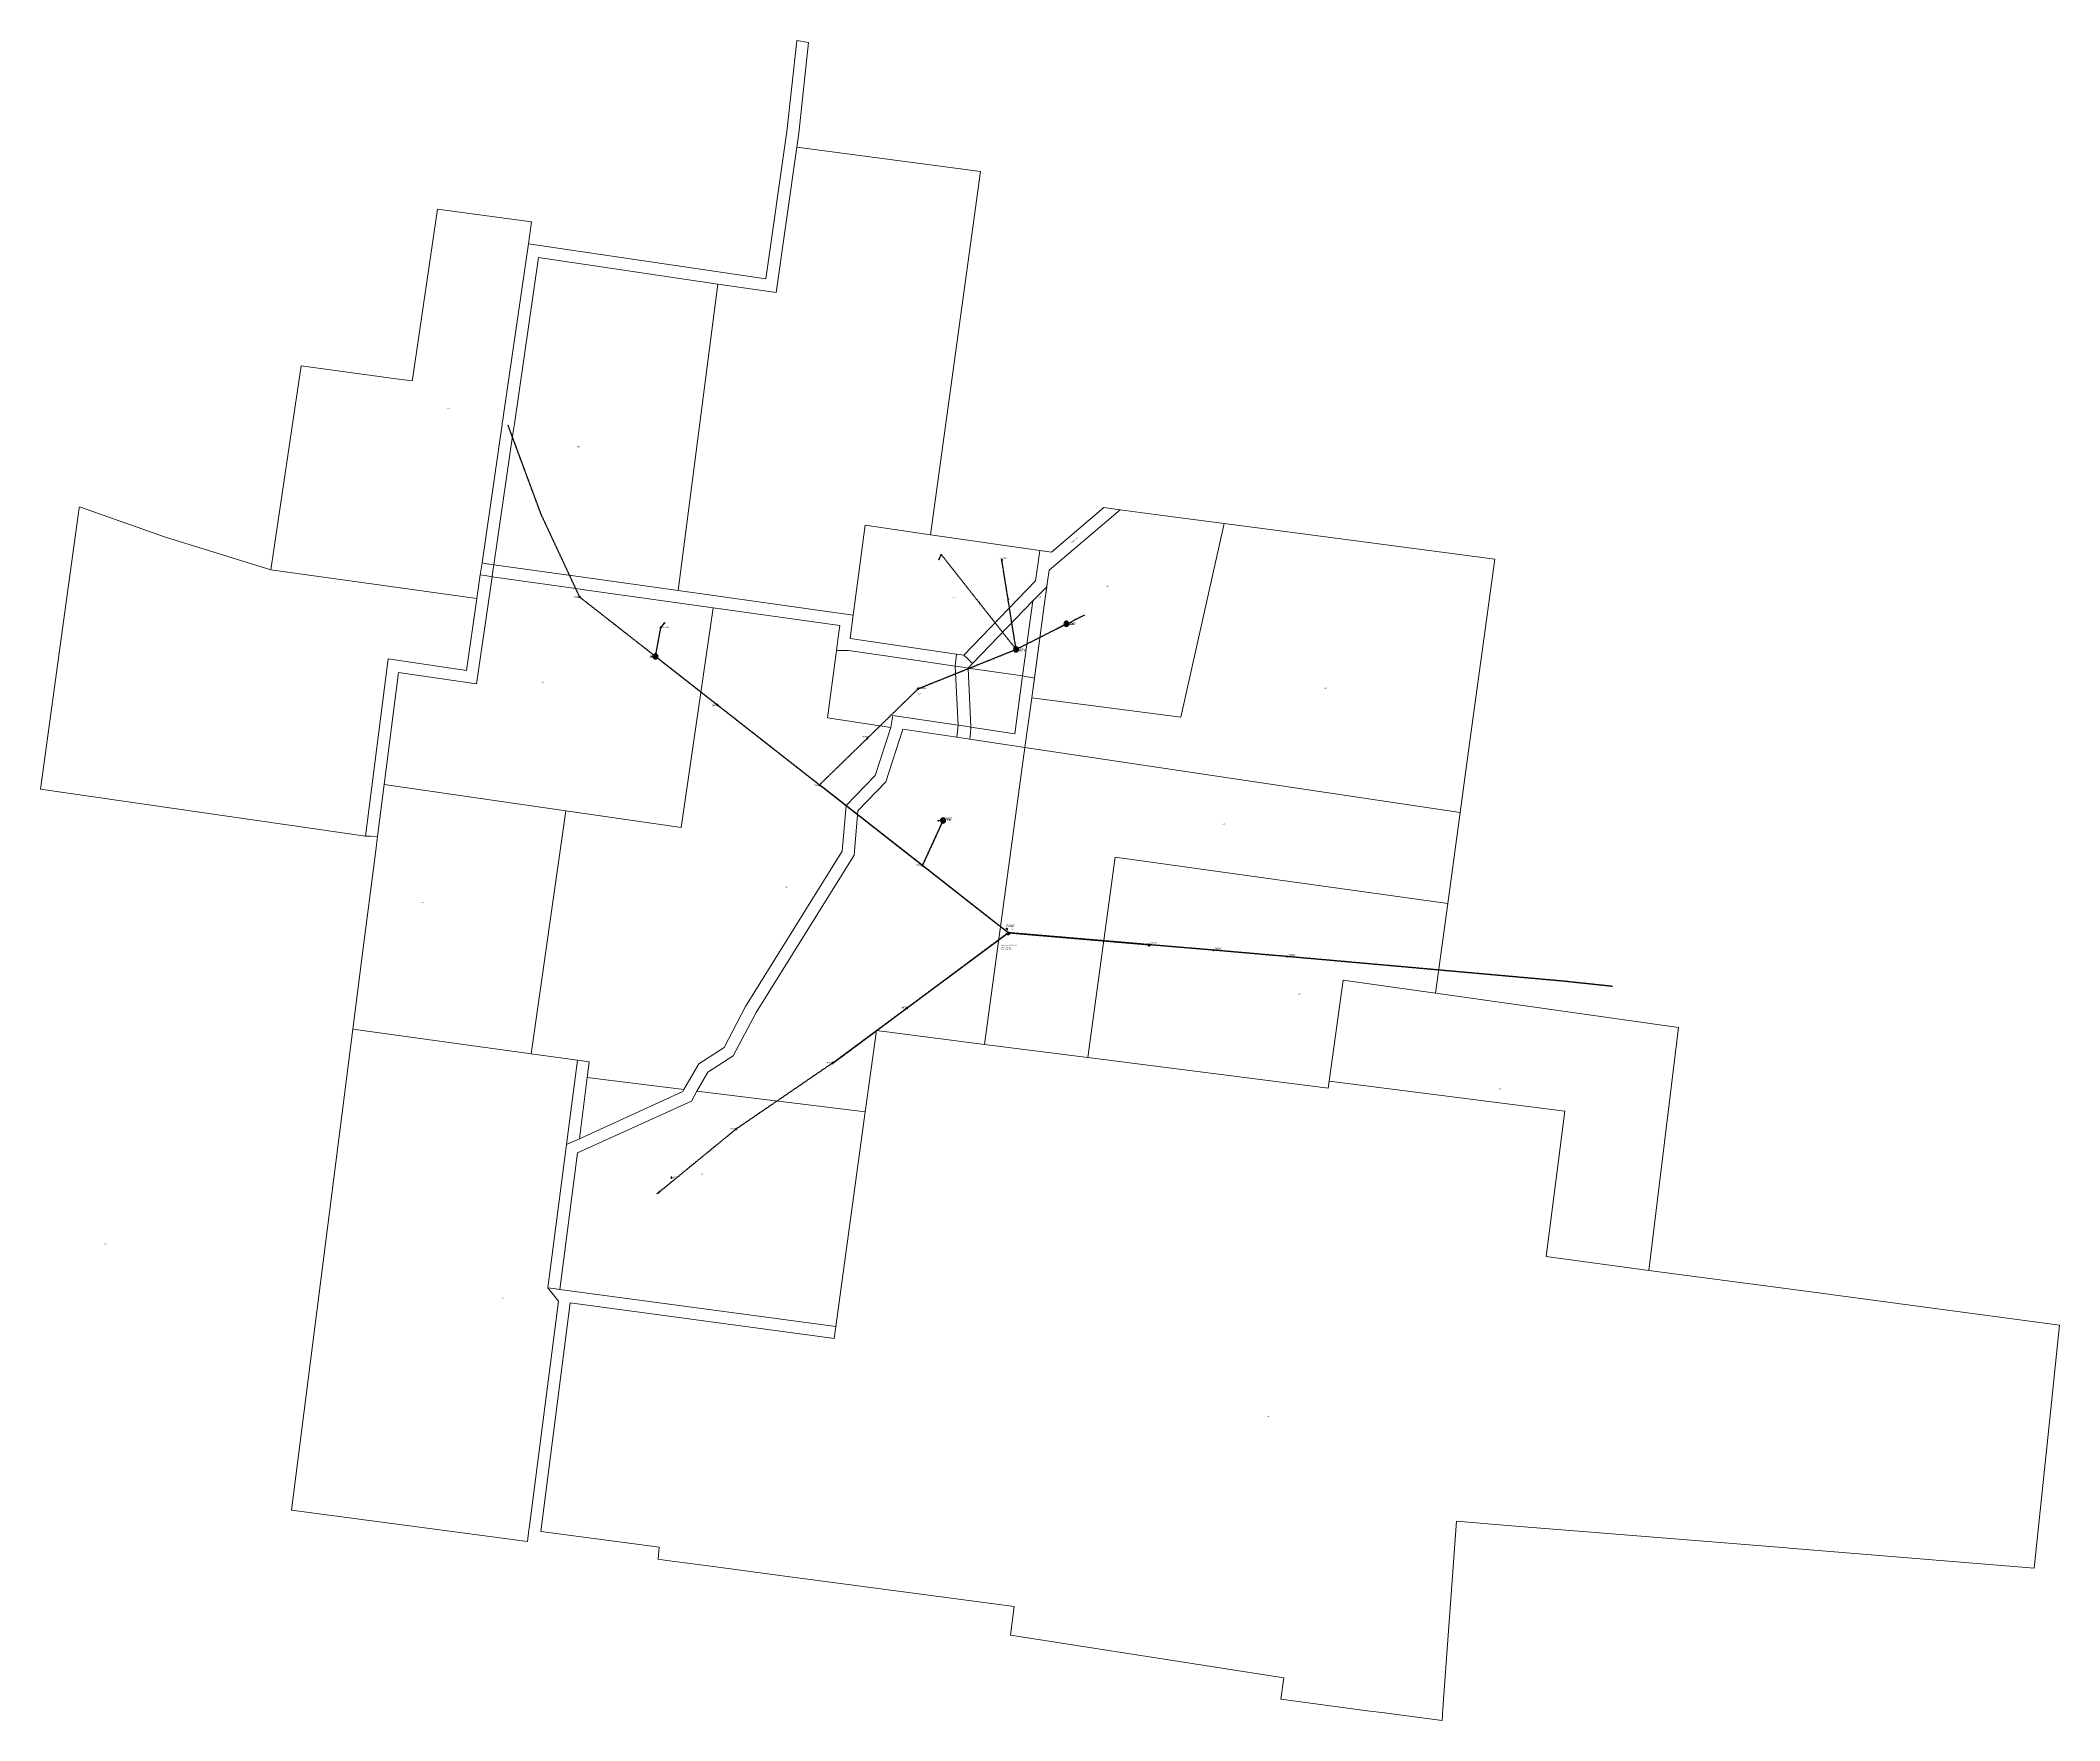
# Model space of a CAD drawing. Header units: metres. Extents: x 217988 to 221369, y 6281275 to 6284089.
import ezdxf
from ezdxf.enums import TextEntityAlignment as Align

# ---------------------------------------------------------------- set-up
doc = ezdxf.new("R2010")
doc.units = ezdxf.units.M
doc.linetypes.add('Cable Exist OH', pattern=[1, 1, 0])
doc.linetypes.add('Cable Exist UG', pattern=[8.2, 4, -1.2, 1.8, -1.2])
doc.layers.get('0').update_dxf_attribs({"color": 6})
doc.layers.add('Cadastre Land Parcels_SP_EXT', color=9, linetype='Continuous', lineweight=5)
doc.layers.add('Cadastre Roads_SP_EXT', color=9, linetype='Continuous', lineweight=5)
for name, color, linetype in [('Equip_HV_NEW', 2, 'Continuous'), ('Equip_LV_EXT', 7, 'Continuous'), ('Equip_SP_HV_NEW', 2, 'Continuous'), ('Mains_HV_EXT', 7, 'Continuous'), ('Mains_HV_NEW_Hardwired', 7, 'Continuous'), ('Mains_LV_EXT', 7, 'Continuous'), ('Notes_HV_MISC', 7, 'Continuous'), ('OH_Details_SP_MISC', 7, 'Continuous'), ('Services_SP_EXT', 7, 'Continuous'), ('Sub_SP_TR_HV_LV_EXT', 7, 'Continuous'), ('SupportsOH_SP_TR_HV_LV_SL_EXT', 7, 'Continuous'), ('Trench_SP_EXT', 7, 'Continuous')]:
    doc.layers.add(name, color=color, linetype=linetype)
doc.layers.get('0').freeze()
doc.styles.add('iecARIAL', font='arial.ttf', dxfattribs={"height": 2})
doc.styles.add('POLE_LABEL', font='arial.ttf')
doc.styles.get("Standard").update_dxf_attribs({"font": 'arial.ttf'})
doc.linetypes.add('Cable E UG', pattern='A,6,-0.5,["E",Standard,S=1.7,R=0,X=0.5,Y=-1],-2.9', length=9.4)

# ---------------------------------------------------------------- blocks, each defined once
blk = doc.blocks.new('SUB_POLE_EXT')
blk.add_wipeout([(0, 4.2), (0.4, 4.2), (0.8, 4.1), (1.2, 4), (1.6, 3.9), (2, 3.7), (2.3, 3.5), (2.7, 3.3), (3, 3), (3.3, 2.7), (3.5, 2.3), (3.8, 1.9), (3.9, 1.6), (4, 1.2), (4.2, 0.6), (4.2, 0), (4.2, -0.6), (4.1, -1.1), (3.9, -1.6), (3.6, -2.2), (3.2, -2.7), (3, -3), (2.7, -3.3), (2.4, -3.5), (2, -3.7), (1.6, -3.9), (1.3, -4), (0.8, -4.1), (0.4, -4.2), (0, -4.2), (-0.4, -4.2), (-0.8, -4.1), (-1.2, -4), (-1.6, -3.9), (-2, -3.7), (-2.4, -3.5), (-2.7, -3.3), (-3, -3), (-3.2, -2.7), (-3.5, -2.3), (-3.7, -2), (-3.9, -1.6), (-4, -1.2), (-4.2, -0.8), (-4.2, -0.1), (-4.2, 0.4), (-4.1, 0.8), (-4, 1.3), (-3.9, 1.6), (-3.7, 2), (-3.5, 2.4), (-3.3, 2.7), (-3, 3), (-2.7, 3.3), (-2.3, 3.5), (-2, 3.7), (-1.6, 3.9), (-1.2, 4), (-0.8, 4.2), (-0.4, 4.2)])
blk.add_line((2.2, 0.5), (2.2, 0.5, 0))
blk.add_lwpolyline([(-4.2, 0, 1), (4.2, 0, 1)], format="xyb", close=True)
blk.add_lwpolyline([(2.1, 0.5), (0, 4.2), (-3.7, -2.1), (3.7, -2.1)], close=True)
for tag, height, flags, p in [('STREET_CODE', 0.2, 9, (1.5, 0)), ('ASSET_NUM', 3.5, 8, (2, 2)), ('CONSTRUCTED_VOLTAGE', 0.2, 9, (1.5, -0.2)), ('NO_PHASES', 0.2, 9, (1.5, -0.4)), ('OPERATING_VOLTAGE', 0.2, 9, (1.5, -0.6)), ('OPERATED_BY', 0.2, 9, (1.5, -0.8)), ('MAINTAINED_BY', 0.2, 9, (1.5, -1)), ('ORIENTATION', 0.2, 9, (1.5, -1.2)), ('OWNED_BY', 0.2, 9, (1.5, -1.4)), ('SECONDARY_VOLTAGE', 0.2, 9, (1.5, -1.6)), ('STATE', 0.2, 9, (1.5, -1.8)), ('SUBSTATION_TYPE', 0.2, 9, (1.5, -2)), ('USAGE', 0.2, 9, (1.5, -2.2)), ('LEGEND', 0.2, 9, (1.5, -2.4)), ('LOCATION', 0.2, 9, (1.5, -2.6)), ('STREETNAME', 0.2, 9, (1.5, -2.8)), ('SUBURB', 0.2, 9, (1.5, -3)), ('NOTES', 0.2, 9, (1.5, -3.2)), ('Z', 0.2, 1, (1.5, -3.4))]:
    blk.add_attdef(tag, text='', height=height, dxfattribs=dict(flags=flags)).set_placement(p, align=Align.MIDDLE_LEFT)
blk = doc.blocks.new('LV_OH_LINKS_DISTFUSE_EXT')
for p, q in [((0, 0), (0.96, 0)), ((3.84, 0), (4.8, 0))]:
    blk.add_line(p, q)
blk.add_lwpolyline([(3.84, -1.2), (3.84, 1.2), (0.96, -1.2), (0.96, 1.2)], close=True)
at = {"flags": 9}
for tag, p in [('ACTUAL_STATUS', (0, 0)), ('CONSTRUCTED_VOLTAGE', (0, -0.2)), ('OPERATING_VOLTAGE', (0, -0.6)), ('ORIENTATION', (0, -0.8)), ('OWNED_BY', (0, -1)), ('STATE', (0, -1.2)), ('SWITCH_TYPE', (0, -1.4)), ('NO_PHASES', (0, -0.4)), ('USAGE', (0, -1.6)), ('NOTES', (0, -1.8))]:
    blk.add_attdef(tag, text='', height=0.2, dxfattribs=at).set_placement(p, align=Align.MIDDLE_LEFT)
at = {"flags": 1}
blk.add_attdef('Z', (0, 0), '', height=0.2, dxfattribs=at)
blk = doc.blocks.new('CCP_EXT')
blk.add_wipeout([(0, 0.6), (0.6, 0), (0, -0.6), (-0.6, 0)])
blk.add_lwpolyline([(-0.6, 0), (0, 0.6), (0.6, 0), (0, -0.6), (-0.6, 0)])
at = {"flags": 1}
blk.add_attdef('Z', (0, 0), '', height=0.2, dxfattribs=at)
at = {"flags": 9}
for tag, p in [('CCP_TYPE', (0, 0)), ('CONSTRUCTED_VOLTAGE', (0, -0.2)), ('NO_PHASES', (0, -0.4)), ('OPERATING_VOLTAGE', (0, -0.6)), ('ORIENTATION', (0, -0.8)), ('OWNED_BY', (0, -1)), ('USAGE', (0, -1.2)), ('LEGEND', (0, -1.4)), ('LIFE_SUPPORT', (0, -1.6)), ('STATE', (0, -1.8)), ('NOTES', (0, -2))]:
    blk.add_attdef(tag, text='', height=0.2, dxfattribs=at).set_placement(p, align=Align.MIDDLE_LEFT)
blk = doc.blocks.new('POLE_EXT')
blk.add_hatch(color=256).paths.add_polyline_path([(-1, 0, 1), (1, 0, 1)])
blk.add_lwpolyline([(-1, 0, 1), (1, 0, 1)], format="xyb", close=True)
for tag, height, flags, p in [('pNumber', 2.5, 8, (-17.8, 2.1)), ('OWNED_BY', 0.2, 9, (1.4, -0.4)), ('PARENT', 0.2, 9, (1.4, -0.6)), ('SPECIAL_USE', 0.2, 9, (1.4, -0.8)), ('STATE', 0.2, 9, (1.4, -1)), ('USAGE', 0.2, 9, (1.4, -1.2)), ('cLV', 0.2, 9, (1.4, -1.4)), ('hDepth', 0.2, 9, (1.4, -1.6)), ('hDia', 0.2, 9, (1.4, -1.8)), ('cHV', 0.2, 9, (1.4, -2)), ('LBRACKET', 0.2, 9, (1.4, -2.2)), ('LExisting', 0.2, 9, (1.4, -2.4)), ('LANTNUMBER', 0.2, 9, (1.4, -2.6)), ('LOther', 0.2, 9, (1.4, -2.8)), ('LRemove', 0.2, 9, (1.4, -3)), ('LEGEND', 0.2, 9, (1.4, -3.2)), ('cLinedev', 0.2, 9, (1.4, -3.4)), ('LOCATION', 0.2, 9, (1.4, -3.6)), ('pExisting', 0.2, 9, (1.4, -3.8)), ('PFNUMBER', 0.2, 9, (1.4, -4)), ('NEWPFNUMBER', 0.2, 9, (1.4, -4.2)), ('pFooting', 0.2, 9, (1.4, -4.4)), ('pNew', 0.2, 9, (1.4, -4.6)), ('pRelocate', 0.2, 9, (1.4, -5)), ('pRemove', 0.2, 9, (1.4, -5.2)), ('pReplace', 0.2, 9, (1.4, -5.4)), ('pStay', 0.2, 9, (1.4, -5.6)), ('pType', 0.2, 9, (1.4, -5.8)), ('cspan', 0.2, 9, (1.4, -6)), ('STREETNAME', 0.2, 9, (1.4, -6.2)), ('SUBURB', 0.2, 9, (1.4, -6.4)), ('NOTES', 0.2, 9, (1.4, -6.6)), ('MAINTAINED_BY', 0.2, 9, (1.4, -6.8)), ('OPERATED_BY', 0.2, 9, (1.4, -7))]:
    blk.add_attdef(tag, text='', height=height, dxfattribs=dict(flags=flags)).set_placement(p, align=Align.MIDDLE_LEFT)
at = {"style": 'POLE_LABEL'}
for tag, height, flags, p in [('STRUCTURE_PLANT_NUMBER', 0.2, 9, (1.4, 0)), ('ASSET_NUM', 2.5, 8, (2, 2)), ('STREET_CODE', 0.2, 9, (1.4, -0.2))]:
    blk.add_attdef(tag, text='', height=height, dxfattribs=dict(at, flags=flags)).set_placement(p, align=Align.MIDDLE_LEFT)
at = {"flags": 1}
blk.add_attdef('Z', (1.4, -7.3), '', height=0.2, dxfattribs=at)
blk = doc.blocks.new('End Shackle_EXT')
blk.add_wipeout([(0, 0.3), (1.8, 0.3), (1.8, -0.3), (0, -0.3)])
blk.add_line((1.8, -1), (1.8, 1))
at = {"flags": 1}
blk.add_attdef('Z', (0, 0), '', height=0.2, dxfattribs=at)
at = {"flags": 9}
for tag, p in [('CONNECTOR_TYPE', (0, 0)), ('CONSTRUCTED_VOLTAGE', (0, -0.2)), ('NO_PHASES', (0, -0.4)), ('OPERATING_VOLTAGE', (0, -0.6)), ('ORIENTATION', (0, -0.8)), ('OWNED_BY', (0, -1)), ('STATE', (0, -1.2)), ('USAGE', (0, -1.4)), ('NOTES', (0, -1.6))]:
    blk.add_attdef(tag, text='', height=0.2, dxfattribs=at).set_placement(p, align=Align.MIDDLE_LEFT)
blk = doc.blocks.new('BOND POINT')
blk.add_hatch(color=256).paths.add_polyline_path([(-1, 0, 1), (1, 0, 1)])
blk.add_lwpolyline([(-1, 0, 1), (1, 0, 1)], format="xyb", close=True)
blk = doc.blocks.new('HV_End Shackle_NEW')
blk.add_wipeout([(-0.3, 0), (-0.3, 1.8), (0.3, 1.8), (0.3, 0)])
blk.add_line((1, 1.8), (-1, 1.8))
for tag, flags, p in [('CONNECTOR_TYPE', 9, (1.5, 0)), ('CONSTRUCTED_VOLTAGE', 9, (1.5, -0.2)), ('NO_PHASES', 9, (1.5, -0.4)), ('OPERATING_VOLTAGE', 9, (1.5, -0.6)), ('ORIENTATION', 9, (1.5, -0.8)), ('OWNED_BY', 9, (1.5, -1)), ('OPERATED_BY', 9, (1.5, -1.2)), ('MAINTAINED_BY', 9, (1.5, -1.4)), ('STATE', 9, (1.5, -1.6)), ('USAGE', 9, (1.5, -1.8)), ('NOTES', 9, (1.5, -2)), ('Z', 1, (1.5, -2.2))]:
    blk.add_attdef(tag, text='', height=0.2, dxfattribs=dict(flags=flags)).set_placement(p, align=Align.MIDDLE_LEFT)
blk = doc.blocks.new('*U131')
blk.add_line((2.4, 3), (-2.4, 3))
blk.add_lwpolyline([(1.4, 3, 0.414214), (0, 4.4, 0.414214), (-1.4, 3)], format="xyb")
for tag, height, flags, p in [('STREET_CODE', 0.2, 9, (1.5, 0)), ('ASSET_NUM', 3.5, 8, (2, 2)), ('ACTUAL_STATUS', 0.2, 9, (1.5, -0.2)), ('CONSTRUCTED_VOLTAGE', 0.2, 9, (1.5, -0.4)), ('NO_PHASES', 0.2, 9, (1.5, -0.6)), ('OPERATING_VOLTAGE', 0.2, 9, (1.5, -0.8)), ('ORIENTATION', 0.2, 9, (1.5, -1)), ('OWNED_BY', 0.2, 9, (1.5, -1.2)), ('OPERATED_BY', 0.2, 9, (1.5, -1.4)), ('MAINTAINED_BY', 0.2, 9, (1.5, -1.6)), ('STATE', 0.2, 9, (1.5, -1.8)), ('SWITCH_TYPE', 0.2, 9, (1.5, -2)), ('USAGE', 0.2, 9, (1.5, -2.2)), ('LEGEND', 0.2, 9, (1.5, -2.4)), ('SUBURB', 0.2, 9, (1.5, -2.6)), ('STREETNAME', 0.2, 9, (1.5, -2.8)), ('LOCATION', 0.2, 9, (1.5, -3)), ('NOTES', 0.2, 9, (1.5, -3.2)), ('LABEL_ALIGNMENT', 0.2, 9, (1.5, -3.4)), ('Z', 0.2, 1, (1.5, -3.6))]:
    blk.add_attdef(tag, text='', height=height, dxfattribs=dict(flags=flags)).set_placement(p, align=Align.MIDDLE_LEFT)

msp = doc.modelspace()

# ---------------------------------------------------------------- linework, layer by layer
at = {"layer": 'Cadastre Land Parcels_SP_EXT', "linetype": 'Continuous'}
for points in [[(219348.7, 6283126.2), (219368.6, 6283276.8), (219478.2, 6283261), (219562.2, 6283869.1), (219254.5, 6283909.7), (219219.6, 6283666.4), (219121.9, 6283680.7), (219055.8, 6283167.3), (219348.7, 6283126.2)], [(218805, 6283747.8), (218810.3, 6283784.6), (218652.9, 6283805.9), (218612, 6283528.4), (218611, 6283521.3), (218610.5, 6283518.4), (218583.4, 6283522.1), (218424.7, 6283543.5), (218373.7, 6283202.2), (218718.7, 6283154.4), (218724.4, 6283193.9), (218727.4, 6283213.7), (218761, 6283445.6), (218761.3, 6283447.7), (218762.6, 6283455.9), (218762.9, 6283458), (218805, 6283747.8)], [(219055.8, 6283167.3), (219121.9, 6283680.7), (218822, 6283725), (218781.5, 6283446.9), (218779.1, 6283429.8), (218747.2, 6283210.4), (218900.4, 6283189.1), (219055.8, 6283167.3)], [(218718.7, 6283154.4), (218373.7, 6283202.2), (218197.5, 6283256.6), (218053.3, 6283307.5), (218053.1, 6283305.7), (218051.4, 6283293.5), (218029, 6283131.7), (217988, 6282834.8), (218532.3, 6282756.4), (218570.2, 6283052.9), (218701.1, 6283033.8), (218718.7, 6283154.4)], [(219519.7, 6283040.8), (219429.8, 6283054), (219341, 6283067), (219320.7, 6283067), (219305.9, 6282954.3), (219411.8, 6282938.4), (219415.1, 6282958.3), (219437.6, 6282954.9), (219524.3, 6282941.9), (219519.7, 6283040.8)], [(219632.4, 6283024.4), (219541.3, 6283037.7), (219545.9, 6282938.7), (219619.3, 6282927.7), (219632.4, 6283024.4)], [(219568.6, 6282407.6), (219741.4, 6282385.5), (219787.5, 6282720.8), (220344.2, 6282643.3), (220365, 6282795.6), (219636.4, 6282904.8), (219568.6, 6282407.6)], [(218867.8, 6282798.4), (218563.6, 6282842.5), (218552.5, 6282755.7), (218549.4, 6282732), (218526.9, 6282555.7), (218511.2, 6282433), (218809.6, 6282391.7), (218867.8, 6282798.4)], [(220144, 6282334), (220145.6, 6282345.7), (220169.4, 6282515), (220323.8, 6282493.3), (220344.2, 6282643.3), (219787.5, 6282720.8), (219741.4, 6282385.5), (220144, 6282334)], [(220323.8, 6282493.3), (220169.4, 6282515), (220145.6, 6282345.7), (220540, 6282295.5), (220508.8, 6282052.1), (220680.8, 6282029.1), (220730.8, 6282436), (220343.7, 6282490.4), (220323.8, 6282493.3)], [(218803.3, 6281574.9), (218805.8, 6281594.4), (218806.1, 6281596.9), (218855.2, 6281977.3), (218837.8, 6281999.9), (218868.7, 6282239.8), (218887, 6282380.9), (218809.6, 6282391.7), (218511.2, 6282433), (218408.2, 6281627.8), (218803.3, 6281574.9)], [(219741.4, 6282385.5), (219568.6, 6282407.6), (219387.6, 6282430.8), (219368.9, 6282294.3), (219319.8, 6281935.2), (219317.1, 6281915.2), (219297.1, 6281918), (218875.1, 6281974.6), (218825.7, 6281591.7), (219003.2, 6281568.2), (219024, 6281565.4), (219022, 6281545.5), (219036.6, 6281543.5), (219106.2, 6281534.2), (219131.3, 6281530.9), (219242.8, 6281516.1), (219259.8, 6281513.8), (219618.5, 6281466.1), (219612.2, 6281418.1), (220069.7, 6281346.8), (220064.9, 6281311), (220213.9, 6281291.2), (220233.8, 6281288.6), (220334.6, 6281275.2), (220336, 6281295.3), (220358.7, 6281609.1), (220451, 6281601.6), (220682.2, 6281582.8), (220911.3, 6281564.3), (220916.6, 6281563.8), (221326.1, 6281530.6), (221351.7, 6281775.6), (221368.6, 6281937.5), (220989.4, 6281988), (220969.6, 6281990.7), (220680.8, 6282029.1), (220508.8, 6282052.1), (220540, 6282295.5), (220145.6, 6282345.7), (220144, 6282334), (219741.4, 6282385.5)], [(218903.5, 6282351.8), (218906.9, 6282378.2), (218887, 6282380.9), (218868.7, 6282239.8), (218890.3, 6282249.6), (218903.5, 6282351.8)], [(219063.5, 6282328.4), (219065.5, 6282331.8), (218903.5, 6282351.8), (218890.3, 6282249.6), (219063.5, 6282328.4)], [(219368.9, 6282294.3), (219087.1, 6282329.1), (219077.8, 6282312.7), (218887.2, 6282226.2), (218857.8, 6281997.3), (219319.8, 6281935.2), (219368.9, 6282294.3)]]:
    msp.add_lwpolyline(points, close=True, dxfattribs=at)
at = {"layer": 'Cadastre Roads_SP_EXT', "linetype": 'Continuous'}
for points in [[(219254.5, 6283909.7), (219257.9, 6283933.6), (219274.2, 6284085.2), (219254.4, 6284088.7), (219254.2, 6284087.9), (219237.9, 6283936.1), (219202.5, 6283689.2), (218805, 6283747.8), (218762.9, 6283458), (218762.6, 6283455.9), (218761.3, 6283447.7), (218761, 6283445.6), (218727.4, 6283213.7), (218738.9, 6283211.8), (218747.2, 6283210.4), (218779.1, 6283429.8), (218781.5, 6283446.9), (218822, 6283725), (219121.9, 6283680.7), (219219.6, 6283666.4), (219254.5, 6283909.7)], [(218744.3, 6283190.6), (218732.8, 6283192.5), (218724.4, 6283193.9), (218718.7, 6283154.4), (218701.1, 6283033.8), (218570.2, 6283052.9), (218532.3, 6282756.4), (218540.7, 6282756.1), (218552.5, 6282755.7), (218563.6, 6282842.5), (218587.6, 6283030), (218718.2, 6283011), (218744.3, 6283190.6)], [(219541.3, 6283037.7), (219532.3, 6283039), (219519.7, 6283040.8), (219524.3, 6282941.9), (219536.9, 6282940.1), (219545.9, 6282938.7), (219541.3, 6283037.7)], [(219647.7, 6282987.8), (219652.2, 6283020.9), (219632.4, 6283024.4), (219619.3, 6282927.7), (219545.9, 6282938.7), (219545, 6282928.7), (219544.2, 6282918.6), (219636.4, 6282904.8), (219647.7, 6282987.8)]]:
    msp.add_lwpolyline(points, close=True, dxfattribs=at)
at = {"layer": 'Mains_HV_EXT', "linetype": 'Cable Exist OH'}
for points in [[(219464.6, 6282707), (219292.3, 6282842)], [(219608.2, 6282594.5), (219464.6, 6282707)], [(219608.2, 6282594.5), (219439, 6282468.5), (219318.2, 6282379), (219152.8, 6282265.8), (219020.5, 6282157.3)], [(219844.3, 6282574.4), (219608.2, 6282594.5)], [(220620, 6282504.6), (220536.9, 6282513.4), (220433.1, 6282522.7), (220237.6, 6282540.2), (220075.3, 6282554.6), (219952, 6282565.3), (219844.3, 6282574.4)]]:
    msp.add_lwpolyline(points, dxfattribs=at)
at = {"layer": 'Mains_HV_EXT', "linetype": 'Continuous'}
for points in [[(219465.5, 6282708.9, 0.366486), (219463, 6282708.2)], [(219842.3, 6282574.6, 1.00268), (219846.3, 6282574.2)]]:
    msp.add_lwpolyline(points, format="xyb", dxfattribs=at)
at = {"layer": 'Mains_HV_EXT', "linetype": 'Cable E UG'}
msp.add_lwpolyline([(219021, 6282158.1), (219024.9, 6282160.9)], dxfattribs=at)
at = {"layer": 'Mains_HV_NEW_Hardwired', "linetype": 'Continuous'}
msp.add_arc((219608.3, 6282594.1), 2.97, 209.8482, 1.953, dxfattribs=at)
at = {"layer": 'OH_Details_SP_MISC', "color": 7, "linetype": 'Continuous', "flags": 128}
for points in [[(219464.6, 6282707), (219292.3, 6282842)], [(219608.2, 6282594.5), (219464.6, 6282707), (219499.3, 6282782.4)], [(219314.5, 6282376.3), (219439, 6282468.5), (219608.2, 6282594.5), (219844.3, 6282574.4)]]:
    msp.add_lwpolyline(points, dxfattribs=at)
at = {"layer": 'Trench_SP_EXT', "linetype": 'Cable Exist UG'}
msp.add_lwpolyline([(219020.5, 6282157.3), (219021.1, 6282158.2), (219025.1, 6282161)], dxfattribs=at)

# ---------------------------------------------------------------- block references
at = {"layer": 'Mains_HV_NEW_Hardwired', "xscale": 0.3, "yscale": 0.3, "zscale": 0.3}
for p in [(219605.7, 6282592.6), (219611.3, 6282594.2)]:
    msp.add_blockref('BOND POINT', p, dxfattribs=at)
at = {"layer": 'Sub_SP_TR_HV_LV_EXT'}
ref = msp.add_blockref('SUB_POLE_EXT', (219705.8, 6283111.7), dxfattribs=at)
ref.add_attrib('ASSET_NUM', '33367', dxfattribs={"layer": '0', "height": 3.5}).set_placement((219707.8, 6283112), align=Align.MIDDLE_LEFT)
ref = msp.add_blockref('SUB_POLE_EXT', (219017.8, 6283057.1), dxfattribs=at)
ref.add_attrib('ASSET_NUM', '9854', dxfattribs={"layer": '0', "height": 3.5}).set_placement((219019.8, 6283057.3), align=Align.MIDDLE_RIGHT)
ref = msp.add_blockref('SUB_POLE_EXT', (219621.5, 6283068.9), dxfattribs=at)
ref.add_attrib('ASSET_NUM', '15078', dxfattribs={"layer": '0', "height": 3.5}).set_placement((219623.5, 6283069.1), align=Align.TOP_LEFT)
at = {"layer": 'SupportsOH_SP_TR_HV_LV_SL_EXT'}
ref = msp.add_blockref('POLE_EXT', (219597.6, 6283218.7), dxfattribs=at)
ref.add_attrib('ASSET_NUM', '457318', dxfattribs={"layer": '0', "height": 2.5, "style": 'POLE_LABEL'}).set_placement((219599.6, 6283219.5), align=Align.BOTTOM_CENTER)
ref = msp.add_blockref('POLE_EXT', (218891, 6283156.4), dxfattribs=at)
ref.add_attrib('ASSET_NUM', '304105', dxfattribs={"layer": '0', "height": 2.5, "rotation": 1, "style": 'POLE_LABEL'}).set_placement((218893, 6283157.1), align=Align.MIDDLE_RIGHT)
ref = msp.add_blockref('POLE_EXT', (219457.6, 6283003.1), dxfattribs=at)
ref.add_attrib('ASSET_NUM', '893203', dxfattribs={"layer": '0', "height": 2.5, "style": 'POLE_LABEL'}).set_placement((219459.6, 6283003.9), align=Align.MIDDLE_LEFT)
ref = msp.add_blockref('POLE_EXT', (219121.6, 6282975.7), dxfattribs=at)
ref.add_attrib('ASSET_NUM', '304102', dxfattribs={"layer": '0', "height": 2.5, "rotation": 1, "style": 'POLE_LABEL'}).set_placement((219123.6, 6282976.5), align=Align.TOP_RIGHT)
ref = msp.add_blockref('POLE_EXT', (219372.4, 6282920), dxfattribs=dict(at, rotation=0.01520624242584747))
ref.add_attrib('ASSET_NUM', '747483', dxfattribs={"layer": '0', "height": 2.5, "rotation": 359.9786, "style": 'POLE_LABEL'}).set_placement((219374.4, 6282920.7), align=Align.BOTTOM_RIGHT)
ref = msp.add_blockref('POLE_EXT', (219292.3, 6282842), dxfattribs=at)
ref.add_attrib('ASSET_NUM', '304101', dxfattribs={"layer": '0', "height": 2.5, "rotation": 1, "style": 'POLE_LABEL'}).set_placement((219294.3, 6282842.8), align=Align.TOP_RIGHT)
ref = msp.add_blockref('POLE_EXT', (219464.6, 6282707), dxfattribs=at)
ref.add_attrib('ASSET_NUM', '917229', dxfattribs={"layer": '0', "height": 2.5, "style": 'POLE_LABEL'}).set_placement((219466.6, 6282707.7), align=Align.MIDDLE_RIGHT)
ref = msp.add_blockref('POLE_EXT', (219844.3, 6282574.4), dxfattribs=at)
ref.add_attrib('ASSET_NUM', '916228', dxfattribs={"layer": '0', "height": 2.5, "style": 'POLE_LABEL'}).set_placement((219846.3, 6282575.2), align=Align.BOTTOM_LEFT)
ref = msp.add_blockref('POLE_EXT', (219952, 6282565.3), dxfattribs=at)
ref.add_attrib('ASSET_NUM', '792562', dxfattribs={"layer": '0', "height": 2.5, "style": 'POLE_LABEL'}).set_placement((219954, 6282566), align=Align.BOTTOM_LEFT)
ref = msp.add_blockref('POLE_EXT', (220075.3, 6282554.6), dxfattribs=at)
ref.add_attrib('ASSET_NUM', '917239', dxfattribs={"layer": '0', "height": 2.5, "style": 'POLE_LABEL'}).set_placement((220077.3, 6282555.4), align=Align.BOTTOM_LEFT)
ref = msp.add_blockref('POLE_EXT', (219439, 6282468.5), dxfattribs=at)
ref.add_attrib('ASSET_NUM', '916227', dxfattribs={"layer": '0', "height": 2.5, "style": 'POLE_LABEL'}).set_placement((219441, 6282469.3), align=Align.MIDDLE_RIGHT)
ref = msp.add_blockref('POLE_EXT', (219314.5, 6282376.3), dxfattribs=at)
ref.add_attrib('ASSET_NUM', '929945', dxfattribs={"layer": '0', "height": 2.5, "rotation": 1, "style": 'POLE_LABEL'}).set_placement((219316.5, 6282377), align=Align.MIDDLE_RIGHT)
ref = msp.add_blockref('POLE_EXT', (219152.8, 6282265.8), dxfattribs=at)
ref.add_attrib('ASSET_NUM', '929944', dxfattribs={"layer": '0', "height": 2.5, "rotation": 1, "style": 'POLE_LABEL'}).set_placement((219154.8, 6282266.6), align=Align.MIDDLE_RIGHT)
ref = msp.add_blockref('POLE_EXT', (219044.6, 6282184.2), dxfattribs=at)
ref.add_attrib('ASSET_NUM', '863162', dxfattribs={"layer": '0', "height": 2.5, "style": 'POLE_LABEL'}).set_placement((219046.6, 6282185), align=Align.MIDDLE_LEFT)

# ---------------------------------------------------------------- texts
at = {"layer": 'Cadastre Land Parcels_SP_EXT'}
for s, p in [('308', (218668.9, 6283471.5)), ('302', (218886.8, 6283407)), ('219', (219516.5, 6283155)), ('219', (219773, 6283173.6)), ('281', (218827.1, 6283013.4)), ('233', (219457.7, 6282993.4)), ('233', (220137, 6283002.8)), ('431', (219966.8, 6282775.5)), ('233', (219234.6, 6282669.8)), ('233', (218625.8, 6282644.1)), ('1//1110080', (219609.8, 6282572.9)), ('431', (220093.7, 6282491.1)), ('431', (220430.4, 6282332.1)), ('233', (219093.5, 6282189.4)), ('310', (218094.9, 6282071.9)), ('233', (218759.3, 6281981.7)), ('297', (220042.1, 6281783.7))]:
    msp.add_text(s, height=1.8, dxfattribs=at).set_placement(p)
msp.add_text('219', height=1.8, rotation=38.2671, dxfattribs=at).set_placement((219660.3, 6283154))
at = {"layer": 'Cadastre Roads_SP_EXT'}
msp.add_text('ANAREL RD', height=1.8, rotation=37.1414, dxfattribs=at).set_placement((219714.4, 6283246.9))
at = {"layer": 'Mains_HV_EXT'}
msp.add_text('LV Earthing', height=1.8, rotation=35.6615, dxfattribs=at).set_placement((219021.9, 6282158.8))
at = {"layer": 'Mains_LV_EXT'}
for rotation, p in [(280.2168, (219607.6, 6283155.7)), (309.374, (219558, 6283149.4))]:
    msp.add_text('C99', height=1.8, rotation=rotation, dxfattribs=at).set_placement(p)
at = {"layer": 'Notes_HV_MISC', "linetype": 'Continuous', "insert": (219592.5, 6282574.2), "char_height": 2, "attachment_point": 1, "style": 'iecARIAL'}
msp.add_mtext_dynamic_manual_height_columns('\\pi4.6071;ALL THREE \\P\\pi3.7264;CIRCUITS 1ɸ \\P\\pi2.9161;3/0.080 SC/GZ', width=24.281, gutter_width=10, heights=[0], dxfattribs=at)

# ---------------------------------------------------------------- next in the draw order: linework, layer by layer
at = {"layer": 'Cadastre Land Parcels_SP_EXT', "linetype": 'Continuous'}
for points in [[(219970, 6283279.8), (219871.2, 6283292.8), (219795.5, 6283302.8), (219676.9, 6283201.5), (219674.3, 6283182.5), (219669.9, 6283150.8), (219647.7, 6282987.8), (219897.5, 6282955.4), (219970, 6283279.8)], [(219521.7, 6283060.9), (219534, 6283059.1), (219654.2, 6283183.8), (219656.7, 6283202.6), (219661.1, 6283234.6), (219478.2, 6283261), (219368.6, 6283276.8), (219348.7, 6283126.2), (219343.7, 6283087), (219521.7, 6283060.9)], [(220422.8, 6283220), (220051, 6283269.1), (219970, 6283279.8), (219897.5, 6282955.4), (219647.7, 6282987.8), (219636.4, 6282904.8), (220365, 6282795.6), (220377.4, 6282886.8), (220422.8, 6283220)], [(219114.4, 6283138.7), (218899.2, 6283168.9), (218888.2, 6283170.4), (218744.3, 6283190.6), (218718.2, 6283011), (218587.6, 6283030), (218563.6, 6282842.5), (218867.8, 6282798.4), (219060.9, 6282770.5), (219114.4, 6283138.7)], [(219669.9, 6283150.8), (219673.1, 6283173.5), (219649.6, 6283150.1), (219632.4, 6283024.4), (219652.2, 6283020.9), (219669.9, 6283150.8)], [(219337, 6282807.6), (219385.6, 6282857.8), (219411.8, 6282938.4), (219305.9, 6282954.3), (219320.7, 6283067), (219323.7, 6283089.5), (219326.2, 6283109), (219114.4, 6283138.7), (219060.9, 6282770.5), (218867.8, 6282798.4), (218809.6, 6282391.7), (218887, 6282380.9), (218906.9, 6282378.2), (218903.5, 6282351.8), (219065.5, 6282331.8), (219090.4, 6282375.1), (219132.8, 6282402.3), (219168.7, 6282470.8), (219330.6, 6282730.8), (219337, 6282807.6)], [(219541.3, 6283037.7), (219632.4, 6283024.4), (219649.6, 6283150.1), (219548.7, 6283045.3), (219541.3, 6283037.7)]]:
    msp.add_lwpolyline(points, close=True, dxfattribs=at)
at = {"layer": 'Cadastre Roads_SP_EXT', "linetype": 'Continuous'}
msp.add_lwpolyline([(219795.5, 6283302.8), (219784.2, 6283304.3), (219768.6, 6283306.3), (219681, 6283231.7), (219661.1, 6283234.6), (219656.7, 6283202.6), (219654.2, 6283183.8), (219534, 6283059.1), (219540.7, 6283052.9), (219548.7, 6283045.3), (219649.6, 6283150.1), (219673.1, 6283173.5), (219674.3, 6283182.5), (219676.9, 6283201.5), (219795.5, 6283302.8)], close=True, dxfattribs=at)
at = {"layer": 'Mains_HV_EXT', "linetype": 'Cable E UG'}
for points in [[(219706.8, 6283111.7), (219727.9, 6283122.3)], [(219727.9, 6283122.3), (219736.8, 6283126.8)], [(219697.1, 6283106.7), (219688.2, 6283102.1)], [(219705.4, 6283110.9), (219697.1, 6283106.7)]]:
    msp.add_lwpolyline(points, dxfattribs=at)
at = {"layer": 'Mains_HV_EXT', "linetype": 'Cable Exist OH'}
for points in [[(219621.5, 6283068.9), (219705.8, 6283111.7)], [(219292.3, 6282842), (219120.9, 6282976.3), (219017.8, 6283057.1)], [(219017.8, 6283057.1), (219121.6, 6282975.7), (219292.3, 6282842)], [(219292.3, 6282842), (219372.4, 6282920), (219457.6, 6283003.1), (219621.5, 6283068.9)]]:
    msp.add_lwpolyline(points, dxfattribs=at)

# ---------------------------------------------------------------- next in the draw order: block references
at = {"layer": 'Equip_LV_EXT'}
for p, rotation in [((219705.8, 6283112.5), 87.80988425531065), ((219017.9, 6283057.7), 79.70792001816629), ((219621, 6283069.5), 128.2314351897173), ((219621.4, 6283069.7), 99.84053053000096)]:
    msp.add_blockref('LV_OH_LINKS_DISTFUSE_EXT', p, dxfattribs=dict(at, rotation=rotation))
at = {"layer": 'Sub_SP_TR_HV_LV_EXT'}
ref = msp.add_blockref('SUB_POLE_EXT', (219499.3, 6282782.4), dxfattribs=at)
ref.add_attrib('ASSET_NUM', '15082', dxfattribs={"layer": '0', "height": 3.5}).set_placement((219501.3, 6282782.6), align=Align.BOTTOM_LEFT)
at = {"layer": 'SupportsOH_SP_TR_HV_LV_SL_EXT'}
ref = msp.add_blockref('POLE_EXT', (219705.8, 6283111.7), dxfattribs=at)
ref.add_attrib('ASSET_NUM', '893206', dxfattribs={"layer": '0', "height": 2.5, "style": 'POLE_LABEL'}).set_placement((219707.8, 6283112.5), align=Align.TOP_LEFT)
ref = msp.add_blockref('POLE_EXT', (219017.8, 6283057.1), dxfattribs=at)
ref.add_attrib('ASSET_NUM', '457313', dxfattribs={"layer": '0', "height": 2.5, "style": 'POLE_LABEL'}).set_placement((219019.8, 6283057.8), align=Align.TOP_RIGHT)
ref = msp.add_blockref('POLE_EXT', (219621.5, 6283068.9), dxfattribs=at)
ref.add_attrib('ASSET_NUM', '802633', dxfattribs={"layer": '0', "height": 2.5, "style": 'POLE_LABEL'}).set_placement((219623.5, 6283069.6), align=Align.MIDDLE_LEFT)

# ---------------------------------------------------------------- next in the draw order: texts
at = {"layer": 'Mains_HV_EXT'}
for s, rotation, p in [('LV Earthing', 26.7507, (219719.2, 6283117.9)), ('HV Earthing', 27.0447, (219690.3, 6283103.2))]:
    msp.add_text(s, height=1.8, rotation=rotation, dxfattribs=at).set_placement(p)

# ---------------------------------------------------------------- next in the draw order: linework, layer by layer
at = {"layer": 'Cadastre Land Parcels_SP_EXT', "linetype": 'Continuous'}
msp.add_lwpolyline([(219636.4, 6282904.8), (219544.2, 6282918.6), (219522.1, 6282921.9), (219431.9, 6282935.5), (219403.3, 6282847.2), (219356.5, 6282798.7), (219350.3, 6282724.2), (219186.2, 6282460.7), (219148.1, 6282388.2), (219105.5, 6282360.8), (219087.1, 6282329.1), (219368.9, 6282294.3), (219387.6, 6282430.8), (219568.6, 6282407.6), (219636.4, 6282904.8)], close=True, dxfattribs=at)

# ---------------------------------------------------------------- next in the draw order: block references
at = {"layer": 'Equip_LV_EXT', "rotation": 182.0305541530102}
msp.add_blockref('LV_OH_LINKS_DISTFUSE_EXT', (219498.5, 6282782.3), dxfattribs=at)
at = {"layer": 'Mains_LV_EXT', "rotation": 279.0749552866029}
msp.add_blockref('End Shackle_EXT', (219597.6, 6283218.7), dxfattribs=at)
at = {"layer": 'Services_SP_EXT'}
msp.add_blockref('CCP_EXT', (219492, 6283219.6), dxfattribs=at)
at = {"layer": 'Services_SP_EXT', "rotation": 358.8312218158364}
msp.add_blockref('CCP_EXT', (219032.6, 6283113.1), dxfattribs=at)

# ---------------------------------------------------------------- next in the draw order: linework, layer by layer
at = {"layer": 'Cadastre Roads_SP_EXT', "linetype": 'Continuous'}
msp.add_lwpolyline([(219055.8, 6283167.3), (218900.4, 6283189.1), (218747.2, 6283210.4), (218745.7, 6283200.5), (218744.3, 6283190.6), (218888.2, 6283170.4), (218899.2, 6283168.9), (219114.4, 6283138.7), (219326.2, 6283109), (219323.7, 6283089.5), (219320.7, 6283067), (219341, 6283067), (219429.8, 6283054), (219519.7, 6283040.8), (219520.7, 6283050.8), (219521.7, 6283060.9), (219343.7, 6283087), (219348.7, 6283126.2), (219055.8, 6283167.3)], close=True, dxfattribs=at)
at = {"layer": 'Mains_HV_EXT', "linetype": 'Cable Exist OH'}
for points in [[(219017.8, 6283057.1), (218891, 6283156.4), (218826.5, 6283294.5), (218770.8, 6283444.6)], [(219017.8, 6283057.1), (218891, 6283156.4), (218826.5, 6283294.5), (218770.9, 6283444.6)]]:
    msp.add_lwpolyline(points, dxfattribs=at)
at = {"layer": 'Mains_LV_EXT', "linetype": 'Cable Exist OH'}
for points in [[(219621.5, 6283068.9), (219495.9, 6283228.2)], [(219621.5, 6283068.9), (219597.6, 6283218.7)]]:
    msp.add_lwpolyline(points, dxfattribs=at)
at = {"layer": 'Services_SP_EXT'}
for points in [[(219495.9, 6283228.2), (219492, 6283219.6)], [(219017.8, 6283057.1), (219026.5, 6283105.2), (219032.6, 6283113.1)]]:
    msp.add_lwpolyline(points, dxfattribs=at)

# ---------------------------------------------------------------- next in the draw order: block references
at = {"layer": 'Equip_HV_NEW', "rotation": 265.1405928605416}
msp.add_blockref('HV_End Shackle_NEW', (219608.2, 6282594.5), dxfattribs=at)
at = {"layer": 'Services_SP_EXT'}
msp.add_blockref('CCP_EXT', (219490.9, 6282782.1), dxfattribs=at)
at = {"layer": 'SupportsOH_SP_TR_HV_LV_SL_EXT'}
ref = msp.add_blockref('POLE_EXT', (219026.5, 6283105.2), dxfattribs=at)
ref.add_attrib('ASSET_NUM', '457314', dxfattribs={"layer": '0', "height": 2.5, "style": 'POLE_LABEL'}).set_placement((219028.5, 6283106), align=Align.MIDDLE_LEFT)

# ---------------------------------------------------------------- next in the draw order: linework, layer by layer
at = {"layer": 'Cadastre Roads_SP_EXT', "linetype": 'Continuous'}
msp.add_lwpolyline([(219524.3, 6282941.9), (219437.6, 6282954.9), (219415.1, 6282958.3), (219411.8, 6282938.4), (219385.6, 6282857.8), (219337, 6282807.6), (219330.6, 6282730.8), (219168.7, 6282470.8), (219132.8, 6282402.3), (219090.4, 6282375.1), (219065.5, 6282331.8), (219063.5, 6282328.4), (218890.3, 6282249.6), (218868.7, 6282239.8), (218837.8, 6281999.9), (218846.2, 6281998.8), (218857.8, 6281997.3), (218887.2, 6282226.2), (219077.8, 6282312.7), (219087.1, 6282329.1), (219105.5, 6282360.8), (219148.1, 6282388.2), (219186.2, 6282460.7), (219350.3, 6282724.2), (219356.5, 6282798.7), (219403.3, 6282847.2), (219431.9, 6282935.5), (219522.1, 6282921.9), (219523.2, 6282932), (219524.3, 6282941.9)], close=True, dxfattribs=at)
at = {"layer": 'Mains_HV_EXT', "linetype": 'Cable Exist OH'}
msp.add_lwpolyline([(219499.3, 6282782.4), (219464.6, 6282707)], dxfattribs=at)
at = {"layer": 'Services_SP_EXT'}
msp.add_lwpolyline([(219499.3, 6282782.3), (219490.9, 6282782.1)], dxfattribs=at)

# ---------------------------------------------------------------- next in the draw order: block references
at = {"layer": 'Equip_HV_NEW', "rotation": 126.6615894035482}
msp.add_blockref('HV_End Shackle_NEW', (219608.2, 6282594.5), dxfattribs=at)
at = {"layer": 'SupportsOH_SP_TR_HV_LV_SL_EXT'}
ref = msp.add_blockref('POLE_EXT', (219499.3, 6282782.4), dxfattribs=at)
ref.add_attrib('ASSET_NUM', '457304', dxfattribs={"layer": '0', "height": 2.5, "style": 'POLE_LABEL'}).set_placement((219501.3, 6282783.1), align=Align.MIDDLE_LEFT)

# ---------------------------------------------------------------- next in the draw order: block references
at = {"layer": 'Equip_HV_NEW', "rotation": 51.92270327532938}
msp.add_blockref('HV_End Shackle_NEW', (219608.2, 6282594.5), dxfattribs=at)

# ---------------------------------------------------------------- next in the draw order: block references
at = {"layer": 'Equip_SP_HV_NEW'}
ref = msp.add_blockref('*U131', (219604.1, 6282597.7), dxfattribs=dict(at, rotation=321.8287951027541))
ref.add_attrib('ASSET_NUM', 'F2347', dxfattribs={"layer": '0', "height": 3.5}).set_placement((219605.3, 6282606.1), align=Align.MIDDLE_LEFT)
at = {"layer": 'SupportsOH_SP_TR_HV_LV_SL_EXT'}
ref = msp.add_blockref('POLE_EXT', (219608.2, 6282594.5), dxfattribs=at)
ref.add_attrib('PNUMBER', '1', (219613.8, 6282599), dxfattribs={"height": 2.5})

doc.saveas('drawing.dxf')
